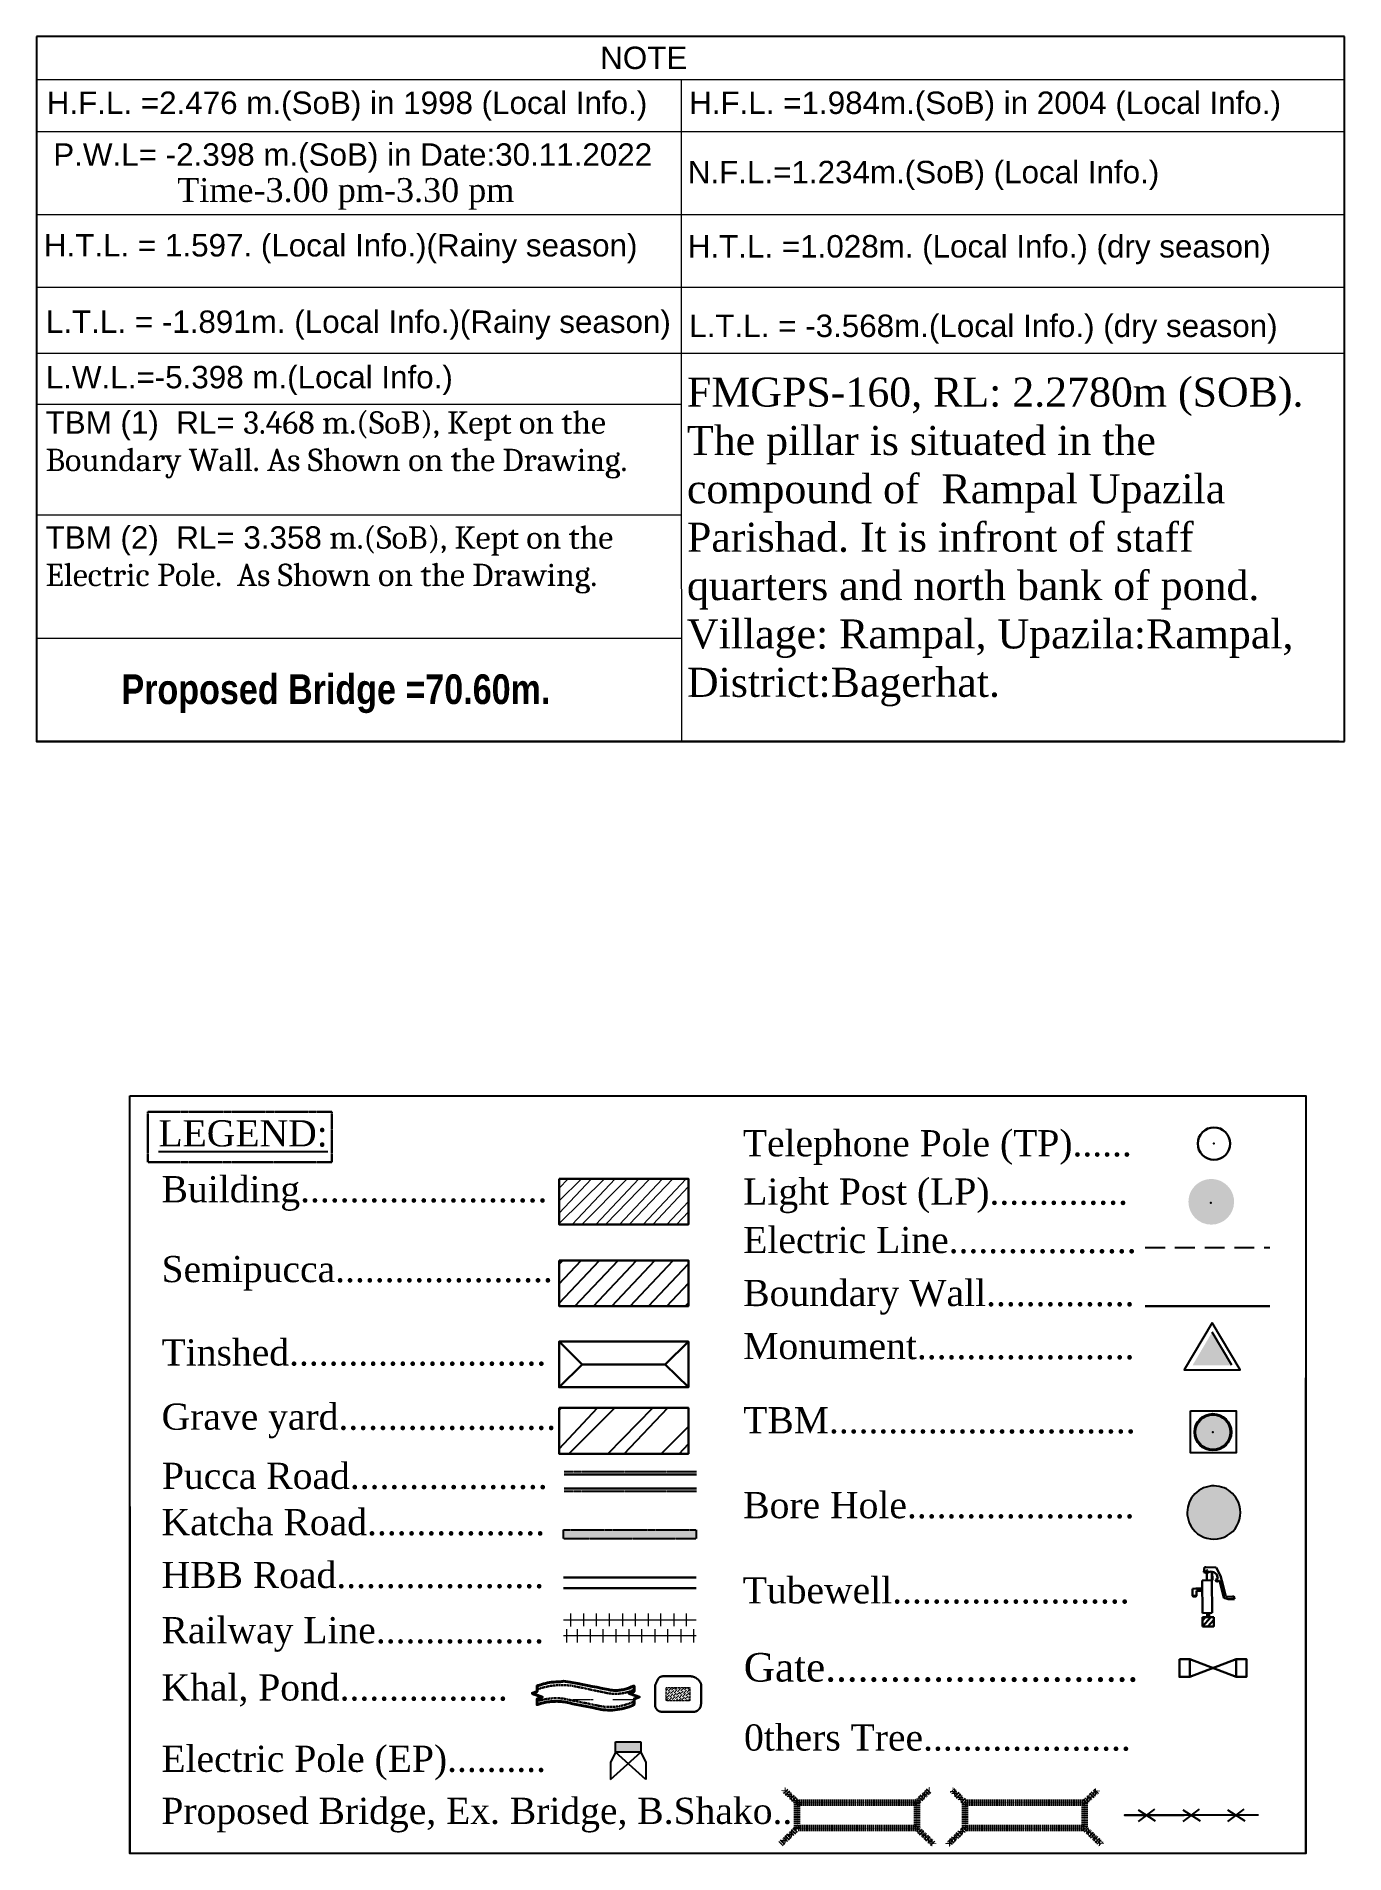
# Model space of a CAD drawing. Header units: inches. Extents: x 215676 to 3518780154, y 2761699 to 325936546.
# Drawn here: x 112580218 to 112679104, y 9360422 to 9497868 of the extents above; entities that cross this region are included whole.
import ezdxf
from ezdxf.enums import TextEntityAlignment as Align

# ---------------------------------------------------------------- set-up
doc = ezdxf.new("R2010")
doc.units = ezdxf.units.IN
doc.header["$LTSCALE"] = 20
doc.header["$MEASUREMENT"] = 0
doc.linetypes.add('DASHED', pattern=[0.75, 0.5, -0.25])
doc.linetypes.add('DASHED2', pattern=[0.375, 0.25, -0.125])
for name, color, linetype in [('BM_TBM', 1, 'Continuous'), ('BORE HOLE', 1, 'Continuous'), ('ELECTRIC POLE', 1, 'Continuous'), ('Electric_Line', 18, 'Continuous'), ('Grave yard', 88, 'Continuous'), ('HBB ROAD', 192, 'Continuous'), ('Layout_Text', 7, 'Continuous'), ('LIGHT_POST', 1, 'Continuous'), ('OTHER', 7, 'Continuous'), ('Pond', 132, 'Continuous'), ('proposed', 1, 'Continuous'), ('TBM', 1, 'Continuous'), ('Telephone_Pole', 70, 'Continuous'), ('Text', 7, 'Continuous'), ('Tubewell', 112, 'Continuous')]:
    doc.layers.add(name, color=color, linetype=linetype)
for name, color, linetype, lineweight in [('Boundary wall', 3, 'Continuous', 30), ('BUILDING', 5, 'Continuous', 30), ('Ex. Bridge', 212, 'DASHED', 30), ('Gate', 7, 'Continuous', 30), ('KATCHA ROAD', 7, 'Continuous', 20), ('KHAL+RIVER BANK', 160, 'Continuous', 18), ('Pucca Road', 1, 'Continuous', 30), ('Railway Line', 220, 'Continuous', 25), ('SEMI_PUCCA', 66, 'Continuous', 30), ('SHED', 7, 'Continuous', 30), ('Water Body', 4, 'Continuous', 18), ('Water Line', 4, 'DASHED', 18)]:
    doc.layers.add(name, color=color, linetype=linetype, lineweight=lineweight)
doc.styles.add('MtXpl_Arial_Narrow', font='ARIALNB.TTF')
doc.styles.add('SWIS', font='times.ttf')
doc.styles.add('text', font='arial.ttf')
doc.styles.add('TR', font='times.ttf')

msp = doc.modelspace()

# ---------------------------------------------------------------- texts
at = {"color": 6, "lineweight": 13, "style": 'SWIS'}
msp.add_text(' Time-3.00 pm-3.30 pm', height=1807.890457848971, rotation=359.9994752229057, dxfattribs=at).set_placement((112590184.3608312, 9485341.549884617, -0.1415409296114944))
at = {"layer": 'Layout_Text', "style": 'TR', "width": 0.9999999989993609}
msp.add_text('Gate.............................', height=2160.336481904302, dxfattribs=at).set_placement((112633688.5102973, 9373436.749576569, -4.164993683275497e-07))
at = {"layer": 'SHED', "color": 217, "true_color": 0x93278f, "insert": (112629393.4732885, 9472060.135461628), "char_height": 2194.671010990239, "width": 49120.86542600529, "attachment_point": 1, "rotation": 0.0005281156833594521, "style": 'TR'}
msp.add_mtext('FMGPS-160, RL: 2.2780m (SOB). \\P{\\C7;The pillar is situated in the compound of  Rampal Upazila Parishad. It is infront of staff quarters and north bank of pond. Village: Rampal, Upazila:Rampal, District:Bagerhat.}', dxfattribs=at)
at = {"layer": 'Text', "color": 3, "lineweight": 0, "style": 'text'}
msp.add_text('NOTE', height=1697.173087867455, rotation=359.9994752229057, dxfattribs=at).set_placement((112622833.9752416, 9495393.604690373, -0.141540965877951))
at = {"layer": 'Text', "lineweight": 0, "style": 'text'}
for s, p in [('H.F.L. =2.476 m.(SoB) in 1998 (Local Info.)', (112580998.5246648, 9491996.337163746, -0.1415436014430504)), ('H.F.L. =1.984m.(SoB) in 2004 (Local Info.)', (112629555.1794347, 9491996.337163746, -0.1415436014430504)), ('H.T.L. = 1.597. (Local Info.)(Rainy season)', (112580783.3013524, 9481218.154605687, -0.1415409274340362)), ('H.T.L. =1.028m. (Local Info.) (dry season)', (112629452.6853094, 9481140.382909596, -0.1415436326213104)), ('L.T.L. = -1.891m. (Local Info.)(Rainy season)', (112580937.8028936, 9475437.266801655, -0.1415409582880223)), ('L.T.L. = -3.568m.(Local Info.) (dry season)', (112629565.3385991, 9475126.440707982, -0.1415436013836313)), ('L.W.L.=-5.398 m.(Local Info.)', (112580928.7825994, 9471247.108726323, -28955.31700809582))]:
    msp.add_text(s, height=1697.173087867455, rotation=359.9994752229057, dxfattribs=at).set_placement(p)
at = {"layer": 'Text', "color": 6, "lineweight": 0, "style": 'text'}
msp.add_text('P.W.L= -2.398 m.(SoB) in Date:30.11.2022', height=1697.173087867455, rotation=359.9994752229057, dxfattribs=at).set_placement((112581497.0824651, 9488081.008609593, -0.1415436326213104))
at = {"layer": 'Text', "color": 234, "lineweight": 0, "style": 'text'}
msp.add_text('N.F.L.=1.234m.(SoB) (Local Info.)', height=1697.173087867455, rotation=359.9994752229057, dxfattribs=at).set_placement((112629452.6853094, 9486754.985698521, -0.1415436326213104))
at = {"layer": 'Text', "color": 3, "style": 'MtXpl_Arial_Narrow'}
msp.add_text('Proposed Bridge =70.60m.', height=2248.172575987745, rotation=359.9994752229057, dxfattribs=at).set_placement((112586651.8086614, 9447367.060117543, -2621.346912838768))
at = {"layer": 'Text', "style": 'TR'}
for s, height, width, p in [('%%ULEGEND:', 1980.30844175517, 0.999999998999629, (112589447.3189216, 9413911.50982666, 402.9908196751451)), ('Tubewell........................', 1980.308441745611, 0.9999999989988979, (112633610.9647651, 9379348.130571365, -4.164993683275497e-07)), ('0thers Tree.....................', 1980.308441758357, 0.9999999989980198, (112633706.4528174, 9368216.602191925, -4.164993683275497e-07)), ('Electric Pole (EP)..........', 1980.308441736053, 0.9999999989981662, (112589667.8436103, 9366609.113527298, -4.164993683275497e-07)), ('Proposed Bridge, Ex. Bridge, B.Shako..', 1980.308441736053, 0.9999999989981662, (112589667.8436103, 9362670.372375488, -4.164993683275497e-07))]:
    msp.add_text(s, height=height, dxfattribs=dict(at, width=width)).set_placement(p)
for s, height, width, p in [('Telephone Pole (TP)......', 1980.308441745611, 0.9999999989988979, (112633615.4318061, 9414151.588336945, -4.164993683275497e-07)), ('Light Post (LP)..............', 1980.308441748798, 0.9999999989972888, (112633647.6416602, 9410497.630636215, -4.164993683275497e-07)), ('Electric Line...................', 1980.308441745611, 0.9999999989988979, (112633645.8099036, 9406834.467432022, -4.164993683275497e-07)), ('Boundary Wall...............', 1980.308441745611, 0.9999999989988979, (112633645.8099036, 9402824.175891876, -4.164993683275497e-07)), ('Monument......................', 1980.308441745611, 0.9999999989988979, (112633645.8099036, 9398813.884353638, -4.164993683275497e-07)), ('TBM...............................', 1980.308441745611, 0.9999999989988979, (112633645.8099036, 9393203.985744476, -4.164993683275497e-07)), ('Pucca Road....................', 1980.30844175517, 0.999999998999629, (112589707.1135688, 9388997.739282608, -4.164993683275497e-07)), ('Bore Hole.......................', 1980.308441745611, 0.9999999989988979, (112633645.8099036, 9386783.009735107, -4.164993683275497e-07)), ('Katcha Road..................', 1980.308441758357, 0.9999999989980198, (112589680.9352241, 9385497.162366867, -4.164993683275497e-07)), ('HBB Road.....................', 1980.308441745611, 0.9999999989988979, (112589678.7068915, 9381502.135412216, -4.164993683275497e-07)), ('Railway Line.................', 1980.308441745611, 0.9999999989988979, (112589679.3984351, 9377325.541793823, -4.164993683275497e-07)), ('Khal, Pond.................', 1980.308441745611, 0.9999999989988979, (112589679.3984351, 9372993.146406174, -4.164993683275497e-07))]:
    msp.add_text(s, height=height, dxfattribs=dict(at, width=width)).set_placement(p, align=Align.MIDDLE_LEFT)
for s, p in [('Building.........................', (112589681.8914313, 9410676.97914505, -4.164993683275497e-07)), ('Semipucca......................', (112589681.8914313, 9404637.674812317, -4.164993683275497e-07)), ('Tinshed..........................', (112589681.8914313, 9398331.023296356, -4.164993683275497e-07)), ('Grave yard......................', (112589681.8914313, 9393472.773555756, -4.164993683275497e-07))]:
    msp.add_text(s, height=1980.308441736053, dxfattribs=at).set_placement(p, align=Align.MIDDLE_LEFT)
at = {"layer": 'Text', "color": 6, "char_height": 1697.173087867455, "attachment_point": 1, "rotation": 359.99947518796097, "style": 'text'}
for s, insert, width in [('TBM (1) {\\C256; RL= \\Fcambria|c0;3.468 m.(SoB), Kept on the Boundary Wall. As Shown on the Drawing.}', (112580913.4548559, 9469509.298824131, 12489.10623884049), 48076.31786286527), ('TBM (2) {\\C256; RL= 3.358\\Fcambria|c0; m.(SoB), Kept on the Electric Pole.  As Shown on the Drawing.}', (112580913.53971, 9460812.931421101, 12489.10623849931), 49035.62112044426)]:
    msp.add_mtext(s, dxfattribs=dict(at, insert=insert, width=width))

# ---------------------------------------------------------------- blocks, each defined once
blk = doc.blocks.new('sdfsd')
at = {"layer": 'Tubewell', "color": 0, "lineweight": 30}
for p, q in [((685271.9869178305, 2622810.672417111), (685271.4282728577, 2622810.667716695)), ((685271.4282728577, 2622810.667716695), (685271.4441517853, 2622808.78050422)), ((685271.5717181662, 2622811.423462422), (685271.5347969844, 2622811.13232256)), ((685271.5347969844, 2622811.13232256), (685271.7056403767, 2622811.081512127)), ((685271.6500203802, 2622811.420645004), (685271.5717181662, 2622811.423462422)), ((685271.6500203802, 2622811.420645004), (685272.238443975, 2622811.399472727)), ((685271.7062609565, 2622810.950903901), (685271.7050197948, 2622811.212120355)), ((685271.7056403767, 2622811.081512127), (685271.7701888746, 2622811.12124186)), ((685271.7075953444, 2622810.670066902), (685271.7062609565, 2622810.950903901)), ((685271.9135319624, 2622811.174693746), (685271.7701888746, 2622811.12124186)), ((685272.1099299693, 2622811.137161706), (685271.9135319624, 2622811.174693746)), ((685272.0117309652, 2622811.155927726), (685271.9828516351, 2622811.155684737)), ((685271.9828516351, 2622811.155684737), (685271.9869178305, 2622810.672417111)), ((685271.9869178305, 2622810.672417111), (685272.0157971587, 2622810.672660101)), ((685272.002796758, 2622808.785204635), (685271.9869178305, 2622810.672417111)), ((685272.0157971587, 2622810.672660101), (685272.0117309652, 2622811.155927726)), ((685272.2679934411, 2622810.994814821), (685272.1099299693, 2622811.137161706)), ((685272.2051644285, 2622810.693871943), (685272.3354378811, 2622810.747213862)), ((685272.2583292427, 2622810.58982697), (685272.2051644285, 2622810.693871943)), ((685272.238443975, 2622811.399472727), (685272.4777919472, 2622810.918211005)), ((685272.4254269345, 2622810.652713367), (685272.2583292427, 2622810.58982697)), ((685272.3354378811, 2622810.747213862), (685272.2679934411, 2622810.994814821)), ((685272.5629226369, 2622810.122176189), (685272.4254269345, 2622810.652713367)), ((685272.4777919472, 2622810.918211005), (685272.6393719352, 2622810.357925894)), ((685271.0721451469, 2622810.1880019), (685270.8763940796, 2622810.179253314)), ((685270.8763940796, 2622810.179253314), (685270.8794834455, 2622809.781473625)), ((685270.8763940796, 2622810.179253314), (685270.8763940796, 2622810.179253314)), ((685270.8804420112, 2622809.774373107), (685271.1016934288, 2622809.78334329)), ((685271.4321737734, 2622810.204092444), (685271.0721451469, 2622810.1880019)), ((685271.1016934288, 2622809.78334329), (685271.1124577292, 2622810.057725542)), ((685271.1124577292, 2622810.057725542), (685271.4333825778, 2622810.06042579)), ((685272.684519722, 2622809.652984994), (685272.5629226369, 2622810.122176189)), ((685272.6393719352, 2622810.357925894), (685272.7884305482, 2622809.732228346)), ((685272.9335330843, 2622809.57671113), (685272.684519722, 2622809.652984994)), ((685272.7884305482, 2622809.732228346), (685273.1415733343, 2622809.709076427)), ((685273.29952691, 2622809.579790587), (685272.9335330843, 2622809.57671113)), ((685273.1415733343, 2622809.709076427), (685273.2457039458, 2622809.762198383)), ((685273.2457039458, 2622809.762198383), (685273.29952691, 2622809.579790587)), ((685271.4441517853, 2622808.78050422), (685272.002796758, 2622808.785204635)), ((685272.1045781354, 2622808.543612553), (685271.4442418074, 2622808.53805651)), ((685271.4442418074, 2622808.53805651), (685271.4487286535, 2622808.004794538)), ((685271.4458337307, 2622808.348856229), (685271.6197350149, 2622808.539533103)), ((685271.4487083674, 2622808.007205299), (685271.9366342131, 2622808.54219948)), ((685271.7234742718, 2622808.782854429), (685271.7246571027, 2622808.540415913)), ((685271.7246571027, 2622808.540415913), (685271.8422516506, 2622808.541405349)), ((685271.8422516506, 2622808.541405349), (685271.8402118451, 2622808.783836653)), ((685272.1090649796, 2622808.010350581), (685272.1045781354, 2622808.543612553)), ((685271.4487286535, 2622808.004794538), (685272.1090649796, 2622808.010350581)), ((685271.7633917424, 2622808.0074421), (685272.1059293296, 2622808.383022975)), ((685272.0802909405, 2622808.010108478), (685272.1088039663, 2622808.041372045))]:
    blk.add_line(p, q, dxfattribs=at)
for centre, major_axis, ratio, start_param, end_param in [((685271.705019795, 2622811.212120355), (0.02527809945648886, 0.02527809945648886), 0.9999999993943445, 6.28318530692002, 12.56637061409961), ((685270.9905884379, 2622809.782408458), (0.1111049923771957, 0.0009347665004534561), 0.5039981489645733, 3.140941264176128, 6.283186492504787)]:
    blk.add_ellipse(centre, major_axis=major_axis, ratio=ratio, start_param=start_param, end_param=end_param, dxfattribs=at)
blk = doc.blocks.new('eeee')
at = {"layer": 'ELECTRIC POLE'}
for p, q in [((353314.0216475676, 2673551.64898157), (353315.7394676891, 2673551.64898157)), ((353314.0216475676, 2673550.959405303), (353314.0216475676, 2673551.64898157)), ((353315.7394676891, 2673551.64898157), (353315.7394676891, 2673550.959405303)), ((353314.0216475676, 2673550.959405303), (353313.699718081, 2673550.258974852)), ((353313.699718081, 2673549.118617038), (353315.7394676891, 2673550.959405303)), ((353313.699718081, 2673550.258974852), (353313.699718081, 2673549.118617038)), ((353315.7394676891, 2673550.959405303), (353314.0216475676, 2673550.959405303)), ((353316.0613971761, 2673549.118617038), (353314.0216475676, 2673550.959405303)), ((353315.7394676891, 2673550.959405303), (353316.0613971761, 2673550.258974852)), ((353316.0613971761, 2673550.258974852), (353316.0613971761, 2673549.118617038))]:
    blk.add_line(p, q, dxfattribs=at)
blk.add_solid([(353314.0216475676, 2673551.64898157), (353315.7394676891, 2673551.64898157), (353314.0216475676, 2673550.959405303), (353315.7394676891, 2673550.959405303)], dxfattribs=at)
blk = doc.blocks.new('dsfsd')
at = {"layer": 'LIGHT_POST'}
h = blk.add_hatch(color=5, dxfattribs=at)
h.set_gradient(color1=(0, 0, 255), color2=(56, 172, 6), tint=1, name='SPHERICAL')
edge = h.paths.add_edge_path()
edge.add_ellipse((726561.4339093865, 2601765.061106474), major_axis=(-0.5220692016277819, 0.5220692016277811), ratio=0.9999999999765343, start_angle=225.0000000006723, end_angle=405.0000000006723)
edge.add_ellipse((726561.4339093865, 2601765.061106474), major_axis=(-0.5220692016436324, 0.5220692016436321), ratio=0.9999999999923572, start_angle=45.00000000021895, end_angle=225.0000000002189)
blk.add_point((726561.4232929042, 2601765.024959605), dxfattribs=at)

# ---------------------------------------------------------------- hatches: boundary and pattern name
at = {"layer": 'BM_TBM', "ltscale": 0.2}
h = msp.add_hatch(color=2, dxfattribs=at)
h.set_gradient(color1=(255, 255, 0), color2=(255, 255, 92), one_color=1, tint=0.6800000071525574)
edge = h.paths.add_edge_path()
edge.add_ellipse((112669152.0433021, 9392303.178649902), major_axis=(941.6691610913823, 941.6691610913823), ratio=0.9999999985270128, start_angle=0, end_angle=360)
h = msp.add_hatch(color=2, dxfattribs=at)
h.set_gradient(color1=(255, 255, 0), color2=(255, 255, 92), one_color=1, tint=0.6800000071525574)
edge = h.paths.add_edge_path()
edge.add_ellipse((112669152.0433021, 9392303.178649902), major_axis=(941.6691610913823, 941.6691610913823), ratio=0.9999999985270128, start_angle=0, end_angle=360)
at = {"layer": 'BORE HOLE', "ltscale": 0.2}
msp.add_hatch(color=256, dxfattribs=at).paths.add_polyline_path([(112671079.5892615, 9386995.242731094, 1), (112667359.9438453, 9385449.136844635, 1)])
at = {"layer": 'BUILDING', "lineweight": 20, "ltscale": 0.2}
h = msp.add_hatch(dxfattribs=at)
h.set_pattern_fill('ANSI32', color=256, scale=3371.745232298785, style=0)
h.set_pattern_definition([(44.99999999999999, (-284470968.2478814, -2995471831.33752), (-894.0689693219558, 894.0689693219553), []), (44.99999999999999, (-284470372.2019067, -2995471831.33752), (-894.0689693219558, 894.0689693219553), [])])
h.paths.add_polyline_path([(112619730.7578864, 9411468.65978241), (112629504.745481, 9411468.65978241), (112629504.745481, 9408010.982913971), (112619730.7578864, 9408010.982913971)])
edge = h.paths.add_edge_path(flags=17)
edge.add_line((112619730.7578864, 9411401.770734787), (112619797.6469315, 9411468.659781013))
at = {"layer": 'Grave yard', "lineweight": 25, "ltscale": 0.2}
h = msp.add_hatch(dxfattribs=at)
h.set_pattern_fill('ANSI32', color=256, scale=7867.43620184867)
h.set_pattern_definition([(45, (-659908893.4686303, -2491106631.102173), (-2086.169058329899, 2086.169058329899), []), (45, (-659907502.6892571, -2491106631.102173), (-2086.169058329899, 2086.169058329899), [])])
h.paths.add_polyline_path([(112619730.7578864, 9394129.87161827), (112629504.745481, 9394129.87161827), (112629504.745481, 9390672.194747925), (112619730.7578864, 9390672.194747925)])
edge = h.paths.add_edge_path()
edge.add_line((112629488.4730048, 9390672.194747925), (112629504.7454787, 9390688.46722573))
at = {"layer": 'KATCHA ROAD', "linetype": 'DASHED2', "lineweight": 25, "ltscale": 2}
msp.add_hatch(color=256, dxfattribs=at).paths.add_polyline_path([(112620073.2685981, 9384916.00094223), (112630089.7177711, 9384916.00094223), (112630089.7177711, 9384219.760950089), (112620073.2685981, 9384219.760950089)])
at = {"layer": 'SEMI_PUCCA', "lineweight": 25, "ltscale": 0.2}
h = msp.add_hatch(dxfattribs=at)
h.set_pattern_fill('ANSI31', color=256, scale=7867.43620184867)
h.set_pattern_definition([(44.99999999999999, (-225341576.8217645, -3609739996.425204), (-695.3896861099663, 695.3896861099653), [])])
h.paths.add_polyline_path([(112619730.7578864, 9405294.772874832), (112629504.745481, 9405294.772874832), (112629504.745481, 9401837.096006393), (112619730.7578864, 9401837.096006393)])
edge = h.paths.add_edge_path()
edge.add_line((112629488.4730048, 9401837.096004486), (112629504.7454787, 9401853.368482292))

# ---------------------------------------------------------------- linework, layer by layer
at = {"lineweight": 25}
for p, q in [((112679103.9852208, 9497868.136581242, 1.452741127394574e-06), (112580218.1133642, 9497867.227233708, 1.452741127394574e-06)), ((112580218.1133642, 9497867.227233708, 1.452741127394574e-06), (112580218.6235875, 9444529.132440388, 1.452741127394574e-06)), ((112679104.4954442, 9444530.041787922, 1.452741127394574e-06), (112679103.9852208, 9497868.136581242, 1.452741127394574e-06)), ((112580218.6235875, 9444529.132440388, 1.452741127394574e-06), (112679104.4954442, 9444530.041787922, 1.452741127394574e-06)), ((112587271.7897925, 9386666.183073044, 5.974756689397509e-06), (112587271.7897925, 9360421.813573837, 5.974756422943983e-06))]:
    msp.add_line(p, q, dxfattribs=at)
at = {"lineweight": 15}
for p, q in [((112580218.1445379, 9494615.891586125, 1.488188772214016e-06), (112679104.0151891, 9494616.800935566, 1.488188772214016e-06)), ((112628968.0713872, 9494616.339608967, 1.488188772214016e-06), (112628968.3011693, 9467591.966699421, 1.488188772214016e-06)), ((112580218.1796178, 9490679.366588414, 1.488188772214016e-06), (112679104.0514745, 9490680.27593404, 1.488188772214016e-06)), ((112580218.2374486, 9484405.18801099, 1.488188772214016e-06), (112679104.1093053, 9484406.097360432, 1.488188772214016e-06)), ((112580218.2881994, 9478898.98599416, 1.488188772214016e-06), (112679104.1600561, 9478899.895345509, 1.488188772214016e-06)), ((112580218.3343114, 9473895.044812977, 1.488188772214016e-06), (112679104.2061681, 9473895.954160511, 1.488188772214016e-06)), ((112580218.3829717, 9470041.771896183, 1.488188772214016e-06), (112628968.2785711, 9470042.247649968, 1.488188772214016e-06)), ((112628968.3011693, 9467591.966699421, 1.488188772214016e-06), (112628968.5137395, 9444529.580461323, 1.488188772214016e-06)), ((112580218.4601354, 9461671.748622715, 1.488188772214016e-06), (112628968.3557348, 9461672.2243765, 1.488188772214016e-06)), ((112580218.5315923, 9452358.635114491, 1.488188772214016e-06), (112628968.4415807, 9452359.11086446, 1.488188772214016e-06)), ((112587271.7264075, 9360423.065088272, -3.045521168587584e-07), (112587271.7897925, 9386666.717212677, 5.90778759246291e-06))]:
    msp.add_line(p, q, dxfattribs=at)
at = {"linetype": 'DASHED', "lineweight": 30}
for p, q in [((112602539.7440925, 9416533.462024689, -4.164996347810756e-07), (112588644.5249, 9416533.462024689, -4.164996347810756e-07)), ((112602539.7440925, 9412713.52126503, -4.164993683275497e-07), (112602539.7440925, 9416533.462024689, -4.164993683275497e-07)), ((112588644.5249, 9412713.52126503, -4.164996347810756e-07), (112602539.7440925, 9412713.52126503, -4.164996347810756e-07))]:
    msp.add_line(p, q, dxfattribs=at)
at = {"linetype": 'DASHED', "lineweight": 25}
msp.add_line((112676159.7836738, 9396419.150289536, 1.039516472900459e-06), (112676160.1267524, 9360424.531309128, -4.1643941628422e-07), dxfattribs=at)
at = {"lineweight": 25}
msp.add_lwpolyline([(112580217.9447851, 9444530.616290867), (112678684.9065465, 9444530.37903577), (112580217.9448003, 9444530.616290867), (112652634.0866918, 9444530.441804707)], dxfattribs=at)
at = {"lineweight": 25, "elevation": -2.387959163741016e-07}
for points in [[(112587271.7264075, 9417735.07093811), (112676160.1267982, 9417735.07093811)], [(112676160.2648597, 9417732.6351223), (112676160.1267676, 9360422.417552948), (112676160.2134986, 9396419.117458344)]]:
    msp.add_lwpolyline(points, dxfattribs=at)
at = {"elevation": -2.387959163741016e-07}
msp.add_lwpolyline([(112587271.7264075, 9417735.07093811), (112676160.1267982, 9417735.07093811), (112676160.1267982, 9360423.065088272), (112587271.7264075, 9360423.065088272)], close=True, dxfattribs=at)
at = {"linetype": 'DASHED', "lineweight": 30, "elevation": -2.387959163741016e-07}
msp.add_lwpolyline([(112588644.5249, 9416533.462024689), (112588644.5249, 9412713.52126503)], close=True, dxfattribs=at)
at = {"lineweight": 15, "elevation": -2.387959163741016e-07}
msp.add_lwpolyline([(112676159.9756598, 9376815.101737976), (112676160.1267676, 9360422.712932587)], dxfattribs=at)
at = {"elevation": 636.3130087640225}
msp.add_lwpolyline([(112672589.4009986, 9363320.907903671), (112662456.4268317, 9363320.907903671), (112666969.2842383, 9363320.907903671)], dxfattribs=at)
at = {"layer": 'BM_TBM', "elevation": -2753.581068142607}
msp.add_lwpolyline([(112667451.8769813, 9393921.74023819), (112670894.856565, 9393921.74023819), (112670894.856565, 9390726.4444561), (112667451.8769813, 9390726.4444561)], close=True, dxfattribs=at)
at = {"layer": 'BM_TBM'}
for major_axis, ratio, start_param, end_param in [((941.6691610913823, 941.6691610913823), 0.9999999985270126, 5.497787143045644, 11.78097245022523), ((941.6691610913823, 941.6691610913823), 0.9999999985270126, 5.497787143045644, 11.78097245022523), ((-987.5904524701356, 987.5904524701365), 0.9999999992006499, 3.926990817386916, 10.2101761245665), ((-987.5904524701356, 987.5904524701365), 0.9999999992006499, 3.926990817386916, 10.2101761245665), ((972.2833554080814, 972.2833554080814), 0.999999998828293, 5.497787143196285, 11.78097245037587), ((972.2833554080814, 972.2833554080814), 0.999999998828293, 5.497787143196285, 11.78097245037587), ((956.9762582384941, 956.9762582384941), 0.9999999986687579, 5.497787143116517, 11.7809724502961), ((956.9762582384941, 956.9762582384941), 0.9999999986687579, 5.497787143116517, 11.7809724502961), ((-926.3620634861194, 926.3620634861194), 0.9999999998729082, 3.926990817050788, 10.21017612423037), ((-926.3620634861194, 926.3620634861194), 0.9999999998729082, 3.926990817050788, 10.21017612423037)]:
    msp.add_ellipse((112669152.0433021, 9392303.178649902, 9178.603559155628), major_axis=major_axis, ratio=ratio, start_param=start_param, end_param=end_param, dxfattribs=at)
msp.add_point((112669152.0433021, 9392303.178649902, 9178.603559155628), dxfattribs=at)
msp.add_point((112669152.0433021, 9392303.178649902, 9178.603559155628), dxfattribs=at)
at = {"layer": 'BORE HOLE', "elevation": -4.164993683275497e-07}
msp.add_lwpolyline([(112671079.5892615, 9386995.242740631, 0.9999999999999994), (112667359.9438453, 9385449.136852264, 1)], format="xyb", close=True, dxfattribs=at)
at = {"layer": 'Boundary wall', "lineweight": 30}
msp.add_line((112664027.2324195, 9401820.420627594, -4.164996347810756e-07), (112673450.6757331, 9401820.420627594, -4.164996347810756e-07), dxfattribs=at)
at = {"layer": 'BUILDING', "lineweight": 20}
msp.add_line((112619730.7578864, 9411401.770734787, -4.164636635550777e-07), (112619797.6469245, 9411468.659780502, -4.164636635550777e-07), dxfattribs=at)
at = {"layer": 'BUILDING', "lineweight": 30, "elevation": -4.164996347810756e-07}
msp.add_lwpolyline([(112619730.7578864, 9411468.659784317), (112629504.745481, 9411468.659784317), (112629504.745481, 9408010.982913971), (112619730.7578864, 9408010.982913971)], close=True, dxfattribs=at)
at = {"layer": 'Electric_Line', "color": 6, "linetype": 'DASHED2', "lineweight": 25, "ltscale": 300}
msp.add_line((112664027.2324195, 9406273.647493362, -4.164996347810756e-07), (112673450.6757331, 9406273.647493362, -4.164996347810756e-07), dxfattribs=at)
at = {"layer": 'Ex. Bridge', "linetype": 'DASHED', "lineweight": 100, "ltscale": 2, "extrusion": (-1.406703463143891e-14, -0.3199501223659551, 0.947434387806359)}
for points, elevation in [([(112649180.4406405, 8869066.653091993), (112650418.679288, 8870304.891752206), (112650418.679288, 8872366.7095495), (112659444.3940859, 8872366.709549498), (112659444.3940859, 8870304.8917522), (112660682.6327334, 8869066.653095901)], -2995192.805411921), ([(112660402.2733126, 8873324.588785252), (112659444.3940859, 8872366.709547391), (112659444.3940859, 8870304.891744526), (112650418.679288, 8870304.89174453), (112650418.679288, 8872366.709547393), (112649460.8000613, 8873324.58878721)], -2995192.805410621)]:
    msp.add_lwpolyline(points, dxfattribs=dict(at, elevation=elevation))
at = {"layer": 'Gate'}
for p, q in [((112670894.6110663, 9375136.76090622, -4.164993683275497e-07), (112667406.7908454, 9373792.904378891, -4.164993683275497e-07)), ((112667406.7908454, 9375136.76090622, -4.164993683275497e-07), (112670894.6110663, 9373792.904378891, -4.164993683275497e-07))]:
    msp.add_line(p, q, dxfattribs=at)
at = {"layer": 'Gate', "lineweight": 30, "elevation": -4.164996347810756e-07}
for points in [[(112666616.9605994, 9375136.76090622), (112667406.7908454, 9375136.76090622), (112667406.7908454, 9373792.904378891), (112666616.9605994, 9373792.904378891)], [(112670894.6110663, 9375136.76090622), (112671684.4412818, 9375136.76090622), (112671684.4412818, 9373792.904378891), (112670894.6110663, 9373792.904378891)]]:
    msp.add_lwpolyline(points, close=True, dxfattribs=at)
at = {"layer": 'Grave yard', "lineweight": 30, "elevation": -4.164996347810756e-07}
msp.add_lwpolyline([(112619730.7578864, 9394129.87161827), (112629504.745481, 9394129.87161827), (112629504.745481, 9390672.194749832), (112619730.7578864, 9390672.194749832)], close=True, dxfattribs=at)
at = {"layer": 'HBB ROAD', "lineweight": 30, "ltscale": 180}
for p, q in [((112620073.2685981, 9381298.920223236, -4.164996347810756e-07), (112630089.7177711, 9381298.920223236, -4.164996347810756e-07)), ((112630089.7177711, 9380502.649681091, -4.164996347810756e-07), (112620073.2685981, 9380502.649681091, -4.164996347810756e-07))]:
    msp.add_line(p, q, dxfattribs=at)
at = {"layer": 'KATCHA ROAD', "linetype": 'DASHED2', "lineweight": 25, "ltscale": 2}
for p, q in [((112630119.8576179, 9389307.307662964, -4.164996347810756e-07), (112620103.4084296, 9389307.307662964, -4.164996347810756e-07)), ((112630119.8576179, 9387819.01440239, -4.164996347810756e-07), (112620103.4084296, 9387819.01440239, -4.164996347810756e-07))]:
    msp.add_line(p, q, dxfattribs=at)
at = {"layer": 'KATCHA ROAD', "linetype": 'DASHED2', "lineweight": 25, "ltscale": 2, "elevation": -4.164996347810756e-07}
msp.add_lwpolyline([(112620073.2685981, 9384916.00094223), (112630089.7177711, 9384916.00094223), (112630089.7177711, 9384219.760951996), (112620073.2685981, 9384219.760951996)], close=True, dxfattribs=at)
at = {"layer": 'KHAL+RIVER BANK', "lineweight": 40, "ltscale": 15}
msp.add_ellipse((112630762.0612311, 9418136.746124268, -4.164993683275497e-07), major_axis=(33545.63299695872, 33545.63299695872), ratio=0.9999999973604472, start_param=3.703115171459743, end_param=3.749013454020609, dxfattribs=at)
msp.add_rational_spline([(112622363.1971259, 9371445.439878464, -4.164993683275497e-07), (112623923.0295386, 9371003.30065155, -4.164993683275497e-07), (112625396.4996467, 9371679.651220322, -4.164993683275497e-07), (112625396.4996467, 9371901.04876709, -4.164993683275497e-07), (112625396.4996467, 9372122.44631195, -4.164993683275497e-07), (112625589.7125983, 9372192.77007103, -4.164993683275497e-07), (112625782.9255347, 9372263.093828201, -4.164993683275497e-07), (112625396.4996467, 9372403.741348267, -4.164993683275497e-07), (112625010.0737891, 9372544.388866425, -4.164993683275497e-07), (112625203.2867255, 9372614.712623596, -4.164993683275497e-07), (112625396.4996467, 9372685.036382675, -4.164993683275497e-07), (112625396.4996467, 9372899.919445038, -4.164993683275497e-07), (112625396.4996467, 9373114.802503586, -4.164993683275497e-07), (112624291.1047645, 9372538.815416336, -4.164993683275497e-07), (112623098.906446, 9372902.576475143, -4.164993683275497e-07), (112622005.9622931, 9373097.41545105, -4.164993683275497e-07), (112620923.6661201, 9373344.648311615, -4.164993683275497e-07), (112619520.2299781, 9373597.936128616, -4.164993683275497e-07), (112618167.0537391, 9373147.711946487, -4.164993683275497e-07), (112618117.5980659, 9373131.257226944, -4.164993683275497e-07), (112618068.1423926, 9373114.802503586, -4.164993683275497e-07), (112618068.1423926, 9372899.919445038, -4.164993683275497e-07), (112618068.1423926, 9372685.036382675, -4.164993683275497e-07), (112617874.929441, 9372614.712623596, -4.164993683275497e-07), (112617681.7165046, 9372544.388866425, -4.164993683275497e-07), (112618068.1423926, 9372403.741348267, -4.164993683275497e-07), (112618454.5682654, 9372263.093828201, -4.164993683275497e-07), (112618261.355329, 9372192.77007103, -4.164993683275497e-07), (112618068.1423926, 9372122.44631195, -4.164993683275497e-07), (112618068.1423926, 9371907.56324768, -4.164993683275497e-07), (112618068.1423926, 9371692.680187225, -4.164993683275497e-07), (112618117.5980659, 9371709.134910583, -4.164993683275497e-07), (112618167.0537391, 9371725.589630127, -4.164993683275497e-07), (112619178.977201, 9372062.273355484, -4.164993683275497e-07), (112620229.7439094, 9371879.970518112, -4.164993683275497e-07)], [1, 0.9382470272963384, 1, 1, 1, 1, 1, 1, 1, 1, 1, 1, 1, 0.9255718504997151, 1, 0.9997100478525434, 1, 0.9689433189985823, 1, 1, 1, 1, 1, 1, 1, 1, 1, 1, 1, 1, 1, 1, 1, 0.9697747838370249, 1], degree=2, knots=[0, 0, 0, 0.7065364702643988, 0.7065364702643988, 1.706536470264399, 1.706536470264399, 2.706536470264399, 2.706536470264399, 3.706536470264399, 3.706536470264399, 4.706536470264399, 4.706536470264399, 5.706536470264399, 5.706536470264399, 6.483042400348705, 6.483042400348705, 6.53120596837114, 6.53120596837114, 7.030956135283303, 7.030956135283303, 8.030956135283303, 8.030956135283303, 9.030956135283303, 9.030956135283303, 10.0309561352833, 10.0309561352833, 11.0309561352833, 11.0309561352833, 12.0309561352833, 12.0309561352833, 13.0309561352833, 13.0309561352833, 14.0309561352833, 14.0309561352833, 14.52393658974466, 14.52393658974466, 14.52393658974466], dxfattribs=at)
at = {"layer": 'OTHER'}
for p, q in [((112663494.6890082, 9363733.887971878, 636.313008764162), (112664795.822721, 9362907.92783165, 636.313008764162)), ((112663531.268949, 9362855.279466629, 636.3130087642617), (112664759.2427802, 9363786.536340714, 636.3130087642617)), ((112666872.3470588, 9363733.887971878, 636.3130087645185), (112668173.4807868, 9362907.92783165, 636.3130087645185)), ((112666908.9269996, 9362855.279466629, 636.3130087645883), (112668136.9008307, 9363786.536340714, 636.3130087645883)), ((112670250.0050941, 9363733.887971878, 636.3130087648085), (112671551.1388373, 9362907.92783165, 636.3130087648085)), ((112670286.5850501, 9362855.279466629, 636.3130087648601), (112671514.5588813, 9363786.536340714, 636.3130087648601))]:
    msp.add_line(p, q, dxfattribs=at)
at = {"layer": 'Pond', "lineweight": 30}
msp.add_rational_spline([(112626989.8739905, 9373165.628293991, -4.164993683275497e-07), (112626989.8739905, 9373165.628293991, -4.164993683275497e-07), (112626989.8739905, 9372690.530836105, -4.164993683275497e-07), (112626989.8739905, 9372215.433382034, -4.164993683275497e-07), (112626989.8739905, 9371740.335924149, -4.164993683275497e-07), (112626969.3889747, 9371588.437915802, -4.164993683275497e-07), (112627013.5349708, 9371441.659952164, -4.164993683275497e-07), (112627114.4132056, 9371326.264022827, -4.164993683275497e-07), (112627215.2914405, 9371210.86809349, -4.164993683275497e-07), (112627354.8524604, 9371147.501224518, -4.164993683275497e-07), (112627508.1255469, 9371147.501224518, -4.164993683275497e-07), (112628258.1051612, 9371147.501224518, -4.164996347810756e-07), (112629008.0847907, 9371147.501226425, -4.164996347810756e-07), (112629758.064405, 9371147.501226425, -4.164996347810756e-07), (112629934.5059638, 9371117.85817528, -4.164996347810756e-07), (112630107.0400519, 9371165.21133995, -4.164993683275497e-07), (112630243.630506, 9371280.768184662, -4.164993683275497e-07), (112630380.2209449, 9371396.325025558, -4.164993683275497e-07), (112630455.5055976, 9371558.628917694, -4.164993683275497e-07), (112630455.5055976, 9371737.543237686, -4.164993683275497e-07), (112630455.5055976, 9372245.730325699, -4.164993683275497e-07), (112630455.5055976, 9372753.917411804, -4.164993683275497e-07), (112630455.5055976, 9373262.10449791, -4.164993683275497e-07), (112630310.1056342, 9373633.94553566, -4.164993683275497e-07), (112629976.2765937, 9373852.954820633, -4.164993683275497e-07), (112629577.2891517, 9373838.260351181, -4.164993683275497e-07), (112628958.0843635, 9373838.260351181, -4.164996347810756e-07), (112628338.8795753, 9373838.260349274, -4.164996347810756e-07), (112627719.674787, 9373838.260349274, -4.164996347810756e-07), (112627528.975431, 9373853.8335495, -4.164996347810756e-07), (112627348.0638099, 9373791.545866013, -4.164993683275497e-07), (112627207.3718696, 9373661.874969482, -4.164993683275497e-07), (112626989.8739905, 9373165.628293991, -4.164993683275497e-07), (112626989.8739905, 9373165.628293991, -4.164993683275497e-07)], [0.9999999999999999, 0.9999999999999999, 1, 1, 1, 0.9403588943273706, 0.9403588943273706, 1, 0.9403588943273706, 0.9403588943273706, 1, 1, 1, 1, 0.9381065881846516, 0.9381065881846516, 1, 0.9381065881846516, 0.9381065881846516, 1, 1, 1, 1, 0.8769123486919569, 0.8769123486919569, 1, 1, 1, 1, 0.9439285719376216, 0.9439285719376216, 1, 0.9999999999999999, 0.9999999999999999], degree=3, knots=[0, 0, 0, 0, 0.5, 1, 1, 1, 1.852423950005365, 1.852423950005365, 1.852423950005365, 2.704847900010731, 2.704847900010731, 2.704847900010731, 3.70484790001073, 3.70484790001073, 3.70484790001073, 4.573471309330241, 4.573471309330241, 4.573471309330241, 5.44209471864975, 5.44209471864975, 5.44209471864975, 6.442094718649749, 6.442094718649749, 6.442094718649749, 7.676956461663744, 7.676956461663744, 7.676956461663744, 8.676956461663744, 8.676956461663744, 8.676956461663744, 9.503096034746848, 9.503096034746848, 10.32923560800458, 10.32923560800458, 10.32923560800458, 10.32923560800458], dxfattribs=at)
at = {"layer": 'proposed', "linetype": 'DASHED', "lineweight": 100, "ltscale": 2, "extrusion": (-1.406703463143891e-14, -0.3199501223659551, 0.947434387806359)}
for points, elevation in [([(112636492.7067233, 8869066.653091991), (112637730.9453707, 8870304.891752202), (112637730.9453707, 8872366.709545143), (112646756.6601687, 8872366.709545143), (112646756.6601687, 8870304.891752202), (112647994.8988009, 8869066.653091993)], -2995192.805411584), ([(112647714.5393954, 8873324.588785253), (112646756.6601687, 8872366.709547393), (112646756.6601687, 8870304.891744528), (112637730.9453707, 8870304.891744528), (112637730.9453707, 8872366.709547393), (112636773.0661288, 8873324.58878721)], -2995192.805410621)]:
    msp.add_lwpolyline(points, dxfattribs=dict(at, elevation=elevation))
at = {"layer": 'Pucca Road', "ltscale": 0.5}
for p, q in [((112620103.4084296, 9389088.11583519, -4.164996347810756e-07), (112630119.8576179, 9389088.11583519, -4.164996347810756e-07)), ((112630119.8576179, 9388038.20623207, -4.164996347810756e-07), (112620103.4084296, 9388038.20623207, -4.164996347810756e-07))]:
    msp.add_line(p, q, dxfattribs=at)
at = {"layer": 'Railway Line', "lineweight": 15}
for p, q in [((112630089.7177711, 9378091.100019455, -4.164996347810756e-07), (112620073.2685981, 9378091.100019455, -4.164996347810756e-07)), ((112620624.8354468, 9377614.125825882, -4.164993683275497e-07), (112620624.8354468, 9378584.351072311, -4.164993683275497e-07)), ((112621605.4932837, 9377616.11518097, -4.164993683275497e-07), (112621605.4932837, 9378586.340429306, -4.164993683275497e-07)), ((112622554.5191321, 9377616.11518097, -4.164993683275497e-07), (112622554.5191321, 9378586.340429306, -4.164993683275497e-07)), ((112623545.7219367, 9377616.11518097, -4.164993683275497e-07), (112623545.7219367, 9378586.340429306, -4.164993683275497e-07)), ((112624547.4697242, 9377616.11518097, -4.164993683275497e-07), (112624547.4697242, 9378586.340429306, -4.164993683275497e-07)), ((112625507.0390754, 9377616.11518097, -4.164993683275497e-07), (112625507.0390754, 9378586.340429306, -4.164993683275497e-07)), ((112626479.7469459, 9377616.11518097, -4.164993683275497e-07), (112626479.7469459, 9378586.340429306, -4.164993683275497e-07)), ((112627407.6828437, 9377616.11518097, -4.164993683275497e-07), (112627407.6828437, 9378586.340429306, -4.164993683275497e-07)), ((112628430.5191016, 9377616.11518097, -4.164993683275497e-07), (112628430.5191016, 9378586.340429306, -4.164993683275497e-07)), ((112629347.9100165, 9377616.11518097, -4.164993683275497e-07), (112629347.9100165, 9378586.340429306, -4.164993683275497e-07)), ((112620073.2685981, 9376912.39188385, -4.164996347810756e-07), (112630089.7177711, 9376912.39188385, -4.164996347810756e-07)), ((112620317.1737342, 9376401.22215271, -4.164993683275497e-07), (112620317.1737342, 9377389.79827118, -4.164993683275497e-07)), ((112621130.5653358, 9376401.22215271, -4.164993683275497e-07), (112621130.5653358, 9377389.79827118, -4.164993683275497e-07)), ((112622100.6781745, 9376401.22215271, -4.164993683275497e-07), (112622100.6781745, 9377389.79827118, -4.164993683275497e-07)), ((112623070.7925086, 9376401.22215271, -4.164993683275497e-07), (112623070.7925086, 9377389.79827118, -4.164993683275497e-07)), ((112624030.3618598, 9376401.22215271, -4.164993683275497e-07), (112624030.3618598, 9377389.79827118, -4.164993683275497e-07)), ((112625021.5661597, 9376401.22215271, -4.164993683275497e-07), (112625021.5661597, 9377389.79827118, -4.164993683275497e-07)), ((112625994.6613441, 9376401.22215271, -4.164993683275497e-07), (112625994.6613441, 9377389.79827118, -4.164993683275497e-07)), ((112626985.8656287, 9376401.22215271, -4.164993683275497e-07), (112626985.8656287, 9377389.79827118, -4.164993683275497e-07)), ((112627955.9799628, 9376401.22215271, -4.164993683275497e-07), (112627955.9799628, 9377389.79827118, -4.164993683275497e-07)), ((112628947.1827826, 9376401.22215271, -4.164993683275497e-07), (112628947.1827826, 9377389.79827118, -4.164993683275497e-07)), ((112629910.689527, 9376401.22215271, -4.164993683275497e-07), (112629910.689527, 9377389.79827118, -4.164993683275497e-07))]:
    msp.add_line(p, q, dxfattribs=at)
at = {"layer": 'SEMI_PUCCA', "lineweight": 20}
msp.add_line((112629488.4730048, 9401837.096006393, -4.164636635550777e-07), (112629504.745481, 9401853.368480682, -4.164636635550777e-07), dxfattribs=at)
at = {"layer": 'SEMI_PUCCA', "lineweight": 30, "elevation": -4.164996347810756e-07}
msp.add_lwpolyline([(112619730.7578864, 9405294.77287674), (112629504.745481, 9405294.77287674), (112629504.745481, 9401837.096006393), (112619730.7578864, 9401837.096006393)], close=True, dxfattribs=at)
at = {"layer": 'SHED', "lineweight": 30}
for p, q in [((112619730.7578864, 9395694.965835571, -4.164993683275497e-07), (112619730.7578864, 9399152.642705917, -4.164993683275497e-07)), ((112621478.2084327, 9397423.80426979, -4.164996347810756e-07), (112627757.2949195, 9397423.80426979, -4.164996347810756e-07))]:
    msp.add_line(p, q, dxfattribs=at)
at = {"layer": 'SHED', "lineweight": 30, "elevation": -4.164996347810756e-07}
msp.add_lwpolyline([(112621478.2084327, 9397423.80426979), (112619730.7578864, 9399152.642705917), (112629504.745481, 9399152.642705917), (112629504.745481, 9395694.965835571), (112619730.7578864, 9395694.965835571)], close=True, dxfattribs=at)
at = {"layer": 'SHED', "lineweight": 30, "elevation": -4.164993683275497e-07}
msp.add_lwpolyline([(112629504.745481, 9399152.642705917), (112627757.2949195, 9397423.80426979), (112629504.745481, 9395694.965835571)], dxfattribs=at)
at = {"layer": 'TBM'}
msp.add_line((112670567.377027, 9397363.497787476, 67321.01619462045), (112669090.981504, 9399868.979976654, 67321.01619462045), dxfattribs=at)
at = {"layer": 'TBM', "lineweight": 25, "elevation": 67321.01619462049}
msp.add_lwpolyline([(112669090.981504, 9400578.37434578), (112666984.342649, 9397003.352651596), (112671197.6203284, 9397003.35265541)], close=True, dxfattribs=at)
at = {"layer": 'TBM'}
msp.add_solid([(112667614.5859504, 9397363.497787476, 67321.01619462049), (112670567.377027, 9397363.497787476, 67321.01619462049), (112669090.981504, 9399868.979976654, 67321.01619462049)], dxfattribs=at)
at = {"layer": 'Telephone_Pole', "lineweight": 30}
msp.add_ellipse((112669228.763639, 9414120.927303314, -4.164993683275497e-07), major_axis=(864.5132272595682, 864.5132272595682), ratio=1, start_param=1.570796326705772, end_param=7.853981633885359, dxfattribs=at)
at = {"layer": 'Telephone_Pole'}
msp.add_point((112669228.763639, 9414120.927303314, -4.164993683275497e-07), dxfattribs=at)
at = {"layer": 'Water Body', "linetype": 'DASHED2', "lineweight": 30, "ltscale": 15}
for points, weights, knots in [([(112625396.4996467, 9372828.891557693, -4.164993683275497e-07), (112624258.0993018, 9372283.579113007, -4.164993683275496e-07), (112623049.3289618, 9372647.165773392, -4.164993683275497e-07), (112621960.0035682, 9372841.663742065, -4.164993683275497e-07), (112620881.2125525, 9373087.974847794, -4.164993683275497e-07), (112619533.3981147, 9373329.973218918, -4.164993683275497e-07), (112618234.0619483, 9372897.662525177, -4.164993683275497e-07), (112618151.1021552, 9372870.06042862, -4.164993683275497e-07), (112618068.1423926, 9372842.458332062, -4.164993683275497e-07)], [1, 0.9325257074275837, 1, 0.9997145698680069, 1, 0.9690543673289485, 1, 1, 1], [0, 0, 0, 0.7389021359080097, 0.7389021359080097, 0.7866886370496617, 0.7866886370496617, 1.285539864344647, 1.285539864344647, 2.285539864344647, 2.285539864344647, 2.285539864344647]), ([(112625396.4996467, 9371941.260286331, -4.164993683275497e-07), (112623957.6672797, 9371234.541778564, -4.164993683275497e-07), (112622416.6135077, 9371675.951978683, -4.164993683275497e-07), (112621341.4125953, 9371869.083278656, -4.164993683275497e-07), (112620276.2968726, 9372111.746017456, -4.164993683275497e-07), (112619163.9413886, 9372306.33434105, -4.164993683275497e-07), (112618092.4452949, 9371949.82982254, -4.164993683275497e-07), (112618080.2938361, 9371945.786827087, -4.164993683275497e-07), (112618068.1423926, 9371941.743833542, -4.164993683275497e-07)], [1, 0.9331336483734989, 1, 0.9997323288266133, 1, 0.9696042154014746, 1, 1, 1], [0, 0, 0, 0.7355276550436436, 0.7355276550436436, 0.7818036199108298, 0.7818036199108298, 1.276180229415421, 1.276180229415421, 2.276180229415421, 2.276180229415421, 2.276180229415421])]:
    msp.add_rational_spline(points, weights, degree=2, knots=knots, dxfattribs=at)
at = {"layer": 'Water Line', "color": 143, "linetype": 'Continuous', "lineweight": 9, "ltscale": 15, "true_color": 0x7aafdf}
for p, q in [((112627828.0452247, 9372946.26540947, -4.164993683275497e-07), (112627881.8689246, 9373000.089132309, -4.164993683275497e-07)), ((112627828.0452247, 9372757.724430084, -4.164993683275497e-07), (112627947.0774817, 9372876.756700516, -4.164993683275497e-07)), ((112627828.0452247, 9372569.183444977, -4.164993683275497e-07), (112627876.3746161, 9372617.512849808, -4.164993683275497e-07)), ((112627899.9422431, 9372452.539489746, -4.164993683275497e-07), (112628135.6184669, 9372688.215719223, -4.164993683275497e-07)), ((112627923.5098701, 9372664.648094177, -4.164993683275497e-07), (112627923.5098701, 9372664.648094177, -4.164993683275497e-07)), ((112627970.645124, 9372711.783342361, -4.164993683275497e-07), (112628206.3213325, 9372947.459569931, -4.164993683275497e-07)), ((112627994.2127357, 9372923.891946793, -4.164993683275497e-07), (112627994.2127357, 9372923.891946793, -4.164993683275497e-07)), ((112628041.3479896, 9372971.02719307, -4.164993683275497e-07), (112628070.409925, 9373000.089132309, -4.164993683275497e-07)), ((112628088.4832129, 9372263.998506546, -4.164993683275497e-07), (112628324.159452, 9372499.674736023, -4.164993683275497e-07)), ((112628112.0508552, 9372476.107114792, -4.164993683275497e-07), (112628112.0508552, 9372476.107114792, -4.164993683275497e-07)), ((112628159.1860938, 9372523.242359161, -4.164993683275497e-07), (112628394.8623328, 9372758.918584824, -4.164993683275497e-07)), ((112628182.7537208, 9372735.350963593, -4.164993683275497e-07), (112628182.7537208, 9372735.350963593, -4.164993683275497e-07)), ((112628229.8889594, 9372782.48620987, -4.164993683275497e-07), (112628447.4918799, 9373000.089132309, -4.164993683275497e-07)), ((112628253.4565864, 9372994.5948143, -4.164993683275497e-07), (112628253.4565864, 9372994.5948143, -4.164993683275497e-07)), ((112628347.7270789, 9372334.701375961, -4.164993683275497e-07), (112628583.4033027, 9372570.37760353, -4.164993683275497e-07)), ((112628371.2946906, 9372546.809980392, -4.164993683275497e-07), (112628371.2946906, 9372546.809980392, -4.164993683275497e-07)), ((112628418.4299445, 9372593.945224762, -4.164993683275497e-07), (112628654.1061683, 9372829.621454239, -4.164993683275497e-07)), ((112628441.9975562, 9372806.0538311, -4.164993683275497e-07), (112628441.9975562, 9372806.0538311, -4.164993683275497e-07)), ((112628489.1328101, 9372853.18907547, -4.164993683275497e-07), (112628636.032865, 9373000.089132309, -4.164993683275497e-07)), ((112628606.9709296, 9372405.404245377, -4.164993683275497e-07), (112628842.6471534, 9372641.080472946, -4.164993683275497e-07)), ((112628630.5385413, 9372617.512849808, -4.164993683275497e-07), (112628630.5385413, 9372617.512849808, -4.164993683275497e-07)), ((112628677.6737952, 9372664.648094177, -4.164993683275497e-07), (112628913.350019, 9372900.32431984, -4.164993683275497e-07)), ((112628701.2414222, 9372876.756700516, -4.164993683275497e-07), (112628701.2414222, 9372876.756700516, -4.164993683275497e-07)), ((112628748.3766608, 9372923.891942978, -4.164993683275497e-07), (112628824.5738502, 9373000.089132309, -4.164993683275497e-07)), ((112628866.2147651, 9372476.107114792, -4.164993683275497e-07), (112629101.8910041, 9372711.783342361, -4.164993683275497e-07)), ((112628889.7824073, 9372688.215719223, -4.164993683275497e-07), (112628889.7824073, 9372688.215719223, -4.164993683275497e-07)), ((112628936.9176459, 9372735.350963593, -4.164993683275497e-07), (112629172.5938697, 9372971.027191162, -4.164993683275497e-07)), ((112628960.4852729, 9372947.459566116, -4.164993683275497e-07), (112628960.4852729, 9372947.459566116, -4.164993683275497e-07)), ((112629007.6205115, 9372994.5948143, -4.164993683275497e-07), (112629013.11482, 9373000.089132309, -4.164993683275497e-07)), ((112629054.7557654, 9372287.566131592, -4.164993683275497e-07), (112629290.4319739, 9372523.242359161, -4.164993683275497e-07)), ((112629078.3233771, 9372499.674736023, -4.164993683275497e-07), (112629078.3233771, 9372499.674736023, -4.164993683275497e-07)), ((112629125.458631, 9372546.809980392, -4.164993683275497e-07), (112629361.1348548, 9372782.48620987, -4.164993683275497e-07)), ((112629149.0262427, 9372758.918584824, -4.164993683275497e-07), (112629149.0262427, 9372758.918584824, -4.164993683275497e-07)), ((112629196.1614966, 9372806.0538311, -4.164993683275497e-07), (112629390.1968055, 9373000.089132309, -4.164993683275497e-07)), ((112629313.9996161, 9372358.268997192, -4.164993683275497e-07), (112629549.6758399, 9372593.945224762, -4.164993683275497e-07)), ((112629337.5672278, 9372570.37760353, -4.164993683275497e-07), (112629337.5672278, 9372570.37760353, -4.164993683275497e-07)), ((112629384.7024817, 9372617.512849808, -4.164993683275497e-07), (112629617.3343787, 9372850.144760132, -4.164993683275497e-07)), ((112629408.2700934, 9372829.621454239, -4.164993683275497e-07), (112629408.2700934, 9372829.621454239, -4.164993683275497e-07)), ((112629455.4053473, 9372876.756700516, -4.164993683275497e-07), (112629578.7377906, 9373000.089132309, -4.164993683275497e-07)), ((112629573.2434516, 9372428.971870422, -4.164993683275497e-07), (112629617.3343787, 9372473.062793732, -4.164993683275497e-07)), ((112629596.8110785, 9372641.080472946, -4.164993683275497e-07), (112629596.8110785, 9372641.080472946, -4.164993683275497e-07)), ((112627828.0452247, 9372003.560499191, -4.164993683275497e-07), (112627994.2127357, 9372169.7280159, -4.164993683275497e-07)), ((112627829.2393775, 9372193.295640945, -4.164993683275497e-07), (112628064.9156013, 9372428.971870422, -4.164993683275497e-07)), ((112627852.8070045, 9372405.404245377, -4.164993683275497e-07), (112627852.8070045, 9372405.404245377, -4.164993683275497e-07)), ((112628017.7803473, 9372004.754657745, -4.164993683275497e-07), (112628253.4565864, 9372240.430885315, -4.164993683275497e-07)), ((112628041.3479896, 9372216.863264084, -4.164993683275497e-07), (112628041.3479896, 9372216.863264084, -4.164993683275497e-07)), ((112628229.8889594, 9372028.322280884, -4.164993683275497e-07), (112628229.8889594, 9372028.322280884, -4.164993683275497e-07)), ((112628277.0242133, 9372075.45752716, -4.164993683275497e-07), (112628512.7004371, 9372311.13375473, -4.164993683275497e-07)), ((112628300.591825, 9372287.566131592, -4.164993683275497e-07), (112628300.591825, 9372287.566131592, -4.164993683275497e-07)), ((112628375.7801032, 9371985.67244339, -4.164993683275497e-07), (112628441.9975562, 9372051.88990593, -4.164993683275497e-07)), ((112628489.1328101, 9372099.0251503, -4.164993683275497e-07), (112628489.1328101, 9372099.0251503, -4.164993683275497e-07)), ((112628536.268064, 9372146.160394669, -4.164993683275497e-07), (112628771.9442878, 9372381.836624146, -4.164993683275497e-07)), ((112628559.8356757, 9372358.268997192, -4.164993683275497e-07), (112628559.8356757, 9372358.268997192, -4.164993683275497e-07)), ((112628564.3210883, 9371985.67244339, -4.164993683275497e-07), (112628701.2414222, 9372122.592775345, -4.164993683275497e-07)), ((112628748.3766608, 9372169.7280159, -4.164993683275497e-07), (112628748.3766608, 9372169.7280159, -4.164993683275497e-07)), ((112628752.8620734, 9371985.67244339, -4.164993683275497e-07), (112628960.4852729, 9372193.295640945, -4.164993683275497e-07)), ((112628795.5118995, 9372216.863264084, -4.164993683275497e-07), (112629031.1881385, 9372452.539489746, -4.164993683275497e-07)), ((112628819.0795417, 9372428.971870422, -4.164993683275497e-07), (112628819.0795417, 9372428.971870422, -4.164993683275497e-07)), ((112628984.0528846, 9372028.322280884, -4.164993683275497e-07), (112629219.7291083, 9372263.99851036, -4.164993683275497e-07)), ((112629007.6205115, 9372240.430885315, -4.164993683275497e-07), (112629007.6205115, 9372240.430885315, -4.164993683275497e-07)), ((112629129.9440284, 9371985.67244339, -4.164993683275497e-07), (112629149.0262427, 9372004.754657745, -4.164993683275497e-07)), ((112629196.1614966, 9372051.88990593, -4.164993683275497e-07), (112629196.1614966, 9372051.88990593, -4.164993683275497e-07)), ((112629243.2967505, 9372099.0251503, -4.164993683275497e-07), (112629478.9729743, 9372334.701375961, -4.164993683275497e-07)), ((112629266.8643622, 9372311.13375473, -4.164993683275497e-07), (112629266.8643622, 9372311.13375473, -4.164993683275497e-07)), ((112629318.4850135, 9371985.67244339, -4.164993683275497e-07), (112629408.2700934, 9372075.45752716, -4.164993683275497e-07)), ((112629455.4053473, 9372122.59277153, -4.164993683275497e-07), (112629455.4053473, 9372122.59277153, -4.164993683275497e-07)), ((112629502.540586, 9372169.7280159, -4.164993683275497e-07), (112629617.3343787, 9372284.521812439, -4.164993683275497e-07)), ((112629507.0259986, 9371985.67244339, -4.164993683275497e-07), (112629617.3343787, 9372095.980833054, -4.164993683275497e-07)), ((112629526.1082129, 9372381.836624146, -4.164993683275497e-07), (112629526.1082129, 9372381.836624146, -4.164993683275497e-07))]:
    msp.add_line(p, q, dxfattribs=at)
at = {"layer": 'Water Line'}
msp.add_line((112618068.1423926, 9372075.904006958, 4135.86194848224), (112618551.6136146, 9372075.904006958, 4135.86194848224), dxfattribs=at)
at = {"layer": 'Water Line', "color": 152, "true_color": 0x2776bb}
for p, q in [((112620785.0516944, 9372075.904006958, 4135.86194848224), (112622292.4962287, 9372075.904006958, 4135.86194848224)), ((112623799.940763, 9372075.904006958, 4135.86194848224), (112625307.3852973, 9372075.904006958, 4135.86194848224))]:
    msp.add_line(p, q, dxfattribs=at)
at = {"layer": 'Water Line', "color": 143, "linetype": 'DASHED2', "lineweight": 9, "ltscale": 15, "true_color": 0x7aafdf}
msp.add_rational_spline([(112627828.0452247, 9373000.089132309, -4.164996347810756e-07), (112627828.0452247, 9372492.880788803, -4.164993683275497e-07), (112627828.0452247, 9371985.672441483, -4.164993683275497e-07), (112628722.6898017, 9371985.67244339, -4.164996347810756e-07), (112629617.3343787, 9371985.67244339, -4.164996347810756e-07), (112629617.3343787, 9372493.02692604, -4.164993683275497e-07), (112629617.3343787, 9373000.381408691, -4.164993683275497e-07), (112629609.3951545, 9373001.151750565, -4.164993683275497e-07), (112629601.4897132, 9373000.089122772, -4.164993683275497e-07), (112628714.7674537, 9373000.089132309, -4.164996347810756e-07), (112627828.0452247, 9373000.089132309, -4.164996347810756e-07)], [1, 1, 1, 1, 1, 1, 1, 0.9933749947677667, 1, 1, 1], degree=2, knots=[0, 0, 0, 1, 1, 2, 2, 3, 3, 3.230344668684486, 3.230344668684486, 4.230344668684486, 4.230344668684486, 4.230344668684486], dxfattribs=at)

# ---------------------------------------------------------------- block references
for name, p, xscale, yscale, zscale in [('dsfsd', (-1584971284.627139, -6069720048.127065, 1760.275794030226), 2336.540627826424, 2336.540627826424, 2336.540627826424), ('sdfsd', (-785886539.4208398, -3429751506.311536, -4.167671541210893e-07), 1311.23936695602, 1311.23936695602, 1311.23936695602)]:
    msp.add_blockref(name, p, dxfattribs=dict(xscale=xscale, yscale=yscale, zscale=zscale))
at = {"layer": 'Text', "xscale": 1123.915077434745, "yscale": 1123.915077434745, "zscale": 1123.915077434745}
msp.add_blockref('eeee', (-284470968.2478814, -2995476134.277778, -3.045521168587584e-07), dxfattribs=at)

msp.set_redraw_order([(e.dxf.handle, doc.entitydb.next_handle()) for e in msp.query("TEXT MTEXT ATTDEF DIMENSION ARC_DIMENSION")])  # texts and dimensions are drawn at this point

doc.saveas('drawing.dxf')
